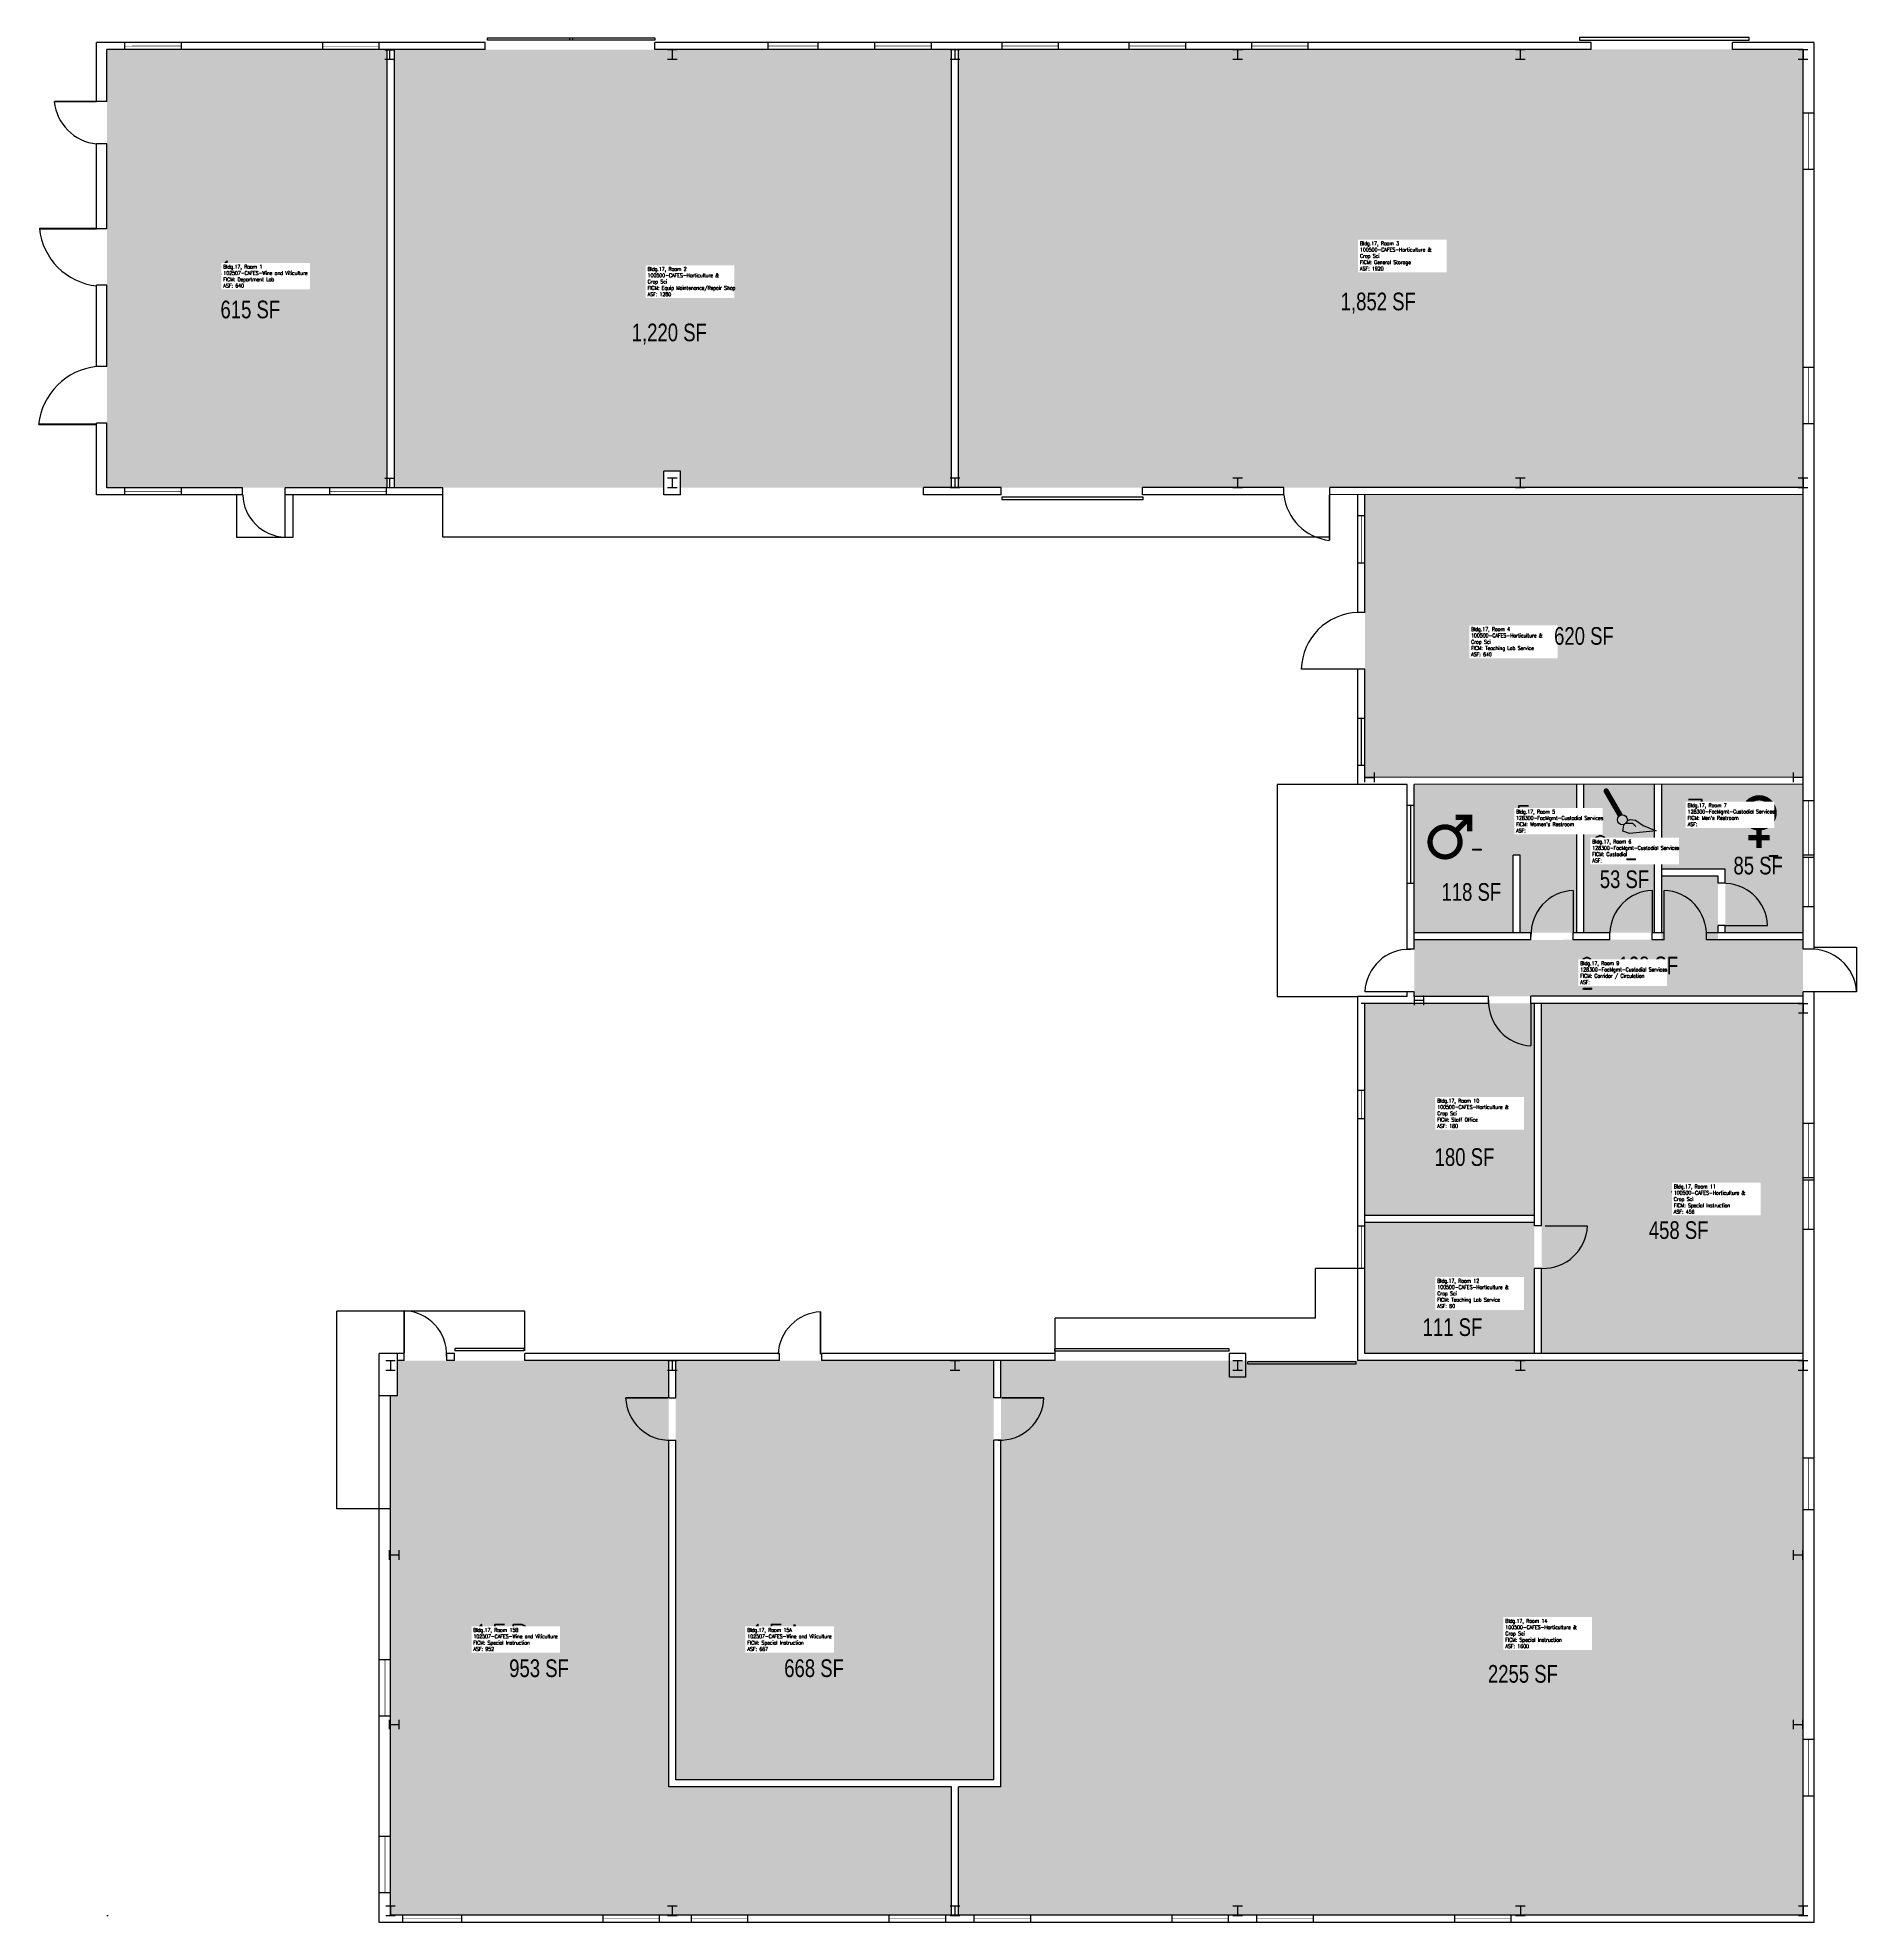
# Model space of a CAD drawing. Header units: inches. Extents: x -59 to 1486, y -6 to 1594.
import ezdxf
from ezdxf.enums import TextEntityAlignment as Align

# ---------------------------------------------------------------- set-up
doc = ezdxf.new("R2010")
doc.units = ezdxf.units.IN
doc.header["$LTSCALE"] = 50
doc.header["$MEASUREMENT"] = 0
doc.layers.get('0').update_dxf_attribs({"linetype": 'CONTINUOUS'})
for name, color, linetype in [('A-COLS', 5, 'CONTINUOUS'), ('A-DOOR', 2, 'CONTINUOUS'), ('A-FLOR', 3, 'CONTINUOUS'), ('A-GLAZ', 1, 'CONTINUOUS'), ('A-GLAZ-SILL', 2, 'CONTINUOUS'), ('A-IDEN-ICON', 4, 'CONTINUOUS'), ('A-IDEN-RNUM', 7, 'CONTINUOUS'), ('A-IDEN-SNUM', 4, 'CONTINUOUS'), ('A-IDEN-VNUM', 4, 'CONTINUOUS'), ('A-SITE', 3, 'CONTINUOUS'), ('A-WALL', 5, 'CONTINUOUS'), ('AREA-TEXT', 3, 'CONTINUOUS'), ('Rooms-Category-Color', 7, 'CONTINUOUS'), ('Rooms-College-Color', 7, 'CONTINUOUS'), ('Rooms-Department-Color', 7, 'CONTINUOUS'), ('Rooms-Division-Color', 7, 'CONTINUOUS'), ('Rooms-Information', 7, 'CONTINUOUS')]:
    doc.layers.add(name, color=color, linetype=linetype)
doc.styles.add('AREA', font='arial.ttf', dxfattribs={"width": 0.75, "height": 24})
doc.styles.add('ROOMSNUMBER', font='txt.shx', dxfattribs={"height": 0.03})
doc.styles.add('ROOMVNUMBER', font='simplex.shx', dxfattribs={"width": 0.85})

# ---------------------------------------------------------------- blocks, each defined once
blk = doc.blocks.new('COL1')
for p, q in [((-0.5, 0.5), (0.5, 0.5)), ((0, 0.5), (0, -0.5)), ((-0.5, -0.5), (0.5, -0.5))]:
    blk.add_line(p, q)
blk = doc.blocks.new('CPMEN')
at = {"color": 0, "linetype": 'ByBlock', "const_width": 0.015}
for points in [[(0.055, 0.01), (0.055, 0.05), (0.015, 0.05)], [(0.0151, 0.0101), (0.055, 0.05)]]:
    blk.add_lwpolyline(points, dxfattribs=at)
blk.add_lwpolyline([(-0.0575, -0.02, 1), (0.0275, -0.02, 1)], format="xyb", close=True, dxfattribs=at)
blk = doc.blocks.new('CPWOMEN')
at = {"color": 0, "linetype": 'ByBlock', "const_width": 0.015}
blk.add_lwpolyline([(-0.0375, 0, 1), (0.0475, 0, 1)], format="xyb", close=True, dxfattribs=at)
for points in [[(0.005, -0.04), (0.005, -0.1)], [(-0.025, -0.07), (0.035, -0.07)]]:
    blk.add_lwpolyline(points, dxfattribs=at)
blk = doc.blocks.new('CPCUST')
at = {"color": 0, "linetype": 'ByBlock'}
for p, q in [((0.0171, -0.0639), (0.02, -0.0466)), ((0.0262, -0.0408), (0.0446, -0.0406)), ((0.0297, -0.0341), (0.0376, -0.0302)), ((0.0376, -0.0302), (0.0533, -0.0324)), ((0.0446, -0.0406), (0.0543, -0.0505)), ((0.0533, -0.0324), (0.0745, -0.0479)), ((0.0745, -0.0479), (0.1117, -0.0625)), ((0.0358, -0.0705), (0.0171, -0.0639)), ((0.1117, -0.0625), (0.0358, -0.0705))]:
    blk.add_line(p, q, dxfattribs=at)
at = {"color": 0, "linetype": 'ByBlock', "const_width": 0.0075}
blk.add_lwpolyline([(-0.0332, 0.0481, 1), (-0.0268, 0.0519, 1)], format="xyb", close=True, dxfattribs=at)
at = {"color": 0, "linetype": 'ByBlock', "const_width": 0.015}
blk.add_lwpolyline([(-0.03, 0.05), (0.01, -0.0193)], dxfattribs=at)
at = {"color": 0, "linetype": 'ByBlock'}
blk.add_circle((0.0158, -0.0313), 0.0141, dxfattribs=at)

msp = doc.modelspace()

# ---------------------------------------------------------------- hatches: boundary and pattern name
at = {"layer": 'Rooms-Category-Color', "true_color": 0xe3c5e1}
for points in [[(717, 1584.3), (700, 1584.3), (652, 1584.3), (604, 1584.3), (561.3, 1584.3), (321.3, 1584.2), (244.1, 1584.2), (244.1, 1212.2), (473, 1212.2), (473, 1226.3), (487, 1226.3), (487, 1212.2), (717, 1212.3)], [(1440, 1482.4), (1440, 1530.4), (1440, 1584.4), (1020, 1584.3), (1020, 1584.4), (972, 1584.3), (916, 1584.3), (868, 1584.3), (808, 1584.3), (808, 1584.3), (760, 1584.3), (723, 1584.3), (723, 1212.3), (1440, 1212.4), (1440, 1266.4), (1440, 1314.4)]]:
    msp.add_hatch(color=254, dxfattribs=at).paths.add_polyline_path(points)
at = {"layer": 'Rooms-Category-Color', "true_color": 0xe3f498}
for points in [[(238.1, 1584.2), (231.3, 1584.2), (231.3, 1584.2), (183.3, 1584.2), (63.3, 1584.2), (15.3, 1584.2), (0, 1584.2), (0, 1212.2), (15.3, 1212.2), (63.3, 1212.2), (103.3, 1212.2), (189.3, 1212.2), (238.1, 1212.2)], [(1068, 1016.3), (1068, 976.3), (1068, 966.3), (1440, 966.4), (1440, 1206.4), (1068, 1206.3), (1068, 1188.3), (1068, 1148.3)], [(1440, 672.3), (1440, 774.4), (1218, 774.4), (1218, 477.1), (1440, 477.1), (1440, 582.3), (1440, 624.3), (1440, 626.4)], [(1212, 588.4), (1068, 588.3), (1068, 477.1), (1212, 477.1)], [(477, 471.1), (246.8, 471.1), (246.8, 441.1), (240.8, 441.1), (240.8, 0.1), (717, 0.1), (717, 109.1), (477, 109.1)], [(753, 115.1), (483, 115.1), (483, 471.1), (753, 471.1)], [(723, 0.1), (723, 109.1), (759, 109.1), (759, 471.1), (1062, 471.1), (1440, 471.1), (1440, 0.1)]]:
    msp.add_hatch(color=61, dxfattribs=at).paths.add_polyline_path(points)
at = {"layer": 'Rooms-Category-Color', "true_color": 0xadadad}
for points in [[(1248, 960.4), (1110, 960.3), (1110, 834.3), (1194, 834.3), (1194, 900.3), (1200, 900.3), (1200, 834.3), (1248, 834.4)], [(1312, 834.4), (1314, 834.4), (1314, 960.4), (1254, 960.4), (1254, 834.4), (1276, 834.4)], [(1440, 946.3), (1440, 960.4), (1320, 960.4), (1320, 888.4), (1374, 888.4), (1374, 834.4), (1440, 834.4), (1440, 856.3), (1440, 898.3), (1440, 900.3)], [(1440, 828.4), (1367.7, 828.4), (1368, 882.4), (1320, 882.4), (1319.7, 828.4), (1110, 828.3), (1110, 780.3), (1440, 780.4)]]:
    msp.add_hatch(color=253, dxfattribs=at).paths.add_polyline_path(points)
at = {"layer": 'Rooms-Category-Color', "true_color": 0xfa9ba3}
msp.add_hatch(color=241, dxfattribs=at).paths.add_polyline_path([(1212, 774.4), (1068, 774.3), (1068, 594.3), (1212, 594.4)])
at = {"layer": 'Rooms-College-Color', "true_color": 0xe3c5e1}
for points in [[(717, 1584.3), (700, 1584.3), (652, 1584.3), (604, 1584.3), (561.3, 1584.3), (321.3, 1584.2), (244.1, 1584.2), (244.1, 1212.2), (473, 1212.2), (473, 1226.3), (487, 1226.3), (487, 1212.2), (717, 1212.3)], [(1440, 1482.4), (1440, 1530.4), (1440, 1584.4), (1020, 1584.3), (1020, 1584.4), (972, 1584.3), (916, 1584.3), (868, 1584.3), (808, 1584.3), (808, 1584.3), (760, 1584.3), (723, 1584.3), (723, 1212.3), (1440, 1212.4), (1440, 1266.4), (1440, 1314.4)], [(238.1, 1584.2), (231.3, 1584.2), (231.3, 1584.2), (183.3, 1584.2), (63.3, 1584.2), (15.3, 1584.2), (0, 1584.2), (0, 1212.2), (15.3, 1212.2), (63.3, 1212.2), (103.3, 1212.2), (189.3, 1212.2), (238.1, 1212.2)], [(1068, 1016.3), (1068, 976.3), (1068, 966.3), (1440, 966.4), (1440, 1206.4), (1068, 1206.3), (1068, 1188.3), (1068, 1148.3)], [(1212, 774.4), (1068, 774.3), (1068, 594.3), (1212, 594.4)], [(1440, 672.3), (1440, 774.4), (1218, 774.4), (1218, 477.1), (1440, 477.1), (1440, 582.3), (1440, 624.3), (1440, 626.4)], [(1212, 588.4), (1068, 588.3), (1068, 477.1), (1212, 477.1)], [(477, 471.1), (246.8, 471.1), (246.8, 441.1), (240.8, 441.1), (240.8, 0.1), (717, 0.1), (717, 109.1), (477, 109.1)], [(753, 115.1), (483, 115.1), (483, 471.1), (753, 471.1)], [(723, 0.1), (723, 109.1), (759, 109.1), (759, 471.1), (1062, 471.1), (1440, 471.1), (1440, 0.1)]]:
    msp.add_hatch(color=254, dxfattribs=at).paths.add_polyline_path(points)
at = {"layer": 'Rooms-College-Color', "true_color": 0xadadad}
for points in [[(1248, 960.4), (1110, 960.3), (1110, 834.3), (1194, 834.3), (1194, 900.3), (1200, 900.3), (1200, 834.3), (1248, 834.4)], [(1312, 834.4), (1314, 834.4), (1314, 960.4), (1254, 960.4), (1254, 834.4), (1276, 834.4)], [(1440, 946.3), (1440, 960.4), (1320, 960.4), (1320, 888.4), (1374, 888.4), (1374, 834.4), (1440, 834.4), (1440, 856.3), (1440, 898.3), (1440, 900.3)], [(1440, 828.4), (1367.7, 828.4), (1368, 882.4), (1320, 882.4), (1319.7, 828.4), (1110, 828.3), (1110, 780.3), (1440, 780.4)]]:
    msp.add_hatch(color=253, dxfattribs=at).paths.add_polyline_path(points)
at = {"layer": 'Rooms-Department-Color', "true_color": 0xe3c5e1}
for points in [[(717, 1584.3), (700, 1584.3), (652, 1584.3), (604, 1584.3), (561.3, 1584.3), (321.3, 1584.2), (244.1, 1584.2), (244.1, 1212.2), (473, 1212.2), (473, 1226.3), (487, 1226.3), (487, 1212.2), (717, 1212.3)], [(1440, 1482.4), (1440, 1530.4), (1440, 1584.4), (1020, 1584.3), (1020, 1584.4), (972, 1584.3), (916, 1584.3), (868, 1584.3), (808, 1584.3), (808, 1584.3), (760, 1584.3), (723, 1584.3), (723, 1212.3), (1440, 1212.4), (1440, 1266.4), (1440, 1314.4)], [(238.1, 1584.2), (231.3, 1584.2), (231.3, 1584.2), (183.3, 1584.2), (63.3, 1584.2), (15.3, 1584.2), (0, 1584.2), (0, 1212.2), (15.3, 1212.2), (63.3, 1212.2), (103.3, 1212.2), (189.3, 1212.2), (238.1, 1212.2)], [(1068, 1016.3), (1068, 976.3), (1068, 966.3), (1440, 966.4), (1440, 1206.4), (1068, 1206.3), (1068, 1188.3), (1068, 1148.3)], [(1212, 774.4), (1068, 774.3), (1068, 594.3), (1212, 594.4)], [(1440, 672.3), (1440, 774.4), (1218, 774.4), (1218, 477.1), (1440, 477.1), (1440, 582.3), (1440, 624.3), (1440, 626.4)], [(1212, 588.4), (1068, 588.3), (1068, 477.1), (1212, 477.1)], [(477, 471.1), (246.8, 471.1), (246.8, 441.1), (240.8, 441.1), (240.8, 0.1), (717, 0.1), (717, 109.1), (477, 109.1)], [(753, 115.1), (483, 115.1), (483, 471.1), (753, 471.1)], [(723, 0.1), (723, 109.1), (759, 109.1), (759, 471.1), (1062, 471.1), (1440, 471.1), (1440, 0.1)]]:
    msp.add_hatch(color=254, dxfattribs=at).paths.add_polyline_path(points)
at = {"layer": 'Rooms-Department-Color', "true_color": 0xacacac}
for points in [[(1248, 960.4), (1110, 960.3), (1110, 834.3), (1194, 834.3), (1194, 900.3), (1200, 900.3), (1200, 834.3), (1248, 834.4)], [(1312, 834.4), (1314, 834.4), (1314, 960.4), (1254, 960.4), (1254, 834.4), (1276, 834.4)], [(1440, 946.3), (1440, 960.4), (1320, 960.4), (1320, 888.4), (1374, 888.4), (1374, 834.4), (1440, 834.4), (1440, 856.3), (1440, 898.3), (1440, 900.3)], [(1440, 828.4), (1367.7, 828.4), (1368, 882.4), (1320, 882.4), (1319.7, 828.4), (1110, 828.3), (1110, 780.3), (1440, 780.4)]]:
    msp.add_hatch(color=253, dxfattribs=at).paths.add_polyline_path(points)
at = {"layer": 'Rooms-Division-Color', "true_color": 0xe3c5e1}
for points in [[(717, 1584.3), (700, 1584.3), (652, 1584.3), (604, 1584.3), (561.3, 1584.3), (321.3, 1584.2), (244.1, 1584.2), (244.1, 1212.2), (473, 1212.2), (473, 1226.3), (487, 1226.3), (487, 1212.2), (717, 1212.3)], [(1440, 1482.4), (1440, 1530.4), (1440, 1584.4), (1020, 1584.3), (1020, 1584.4), (972, 1584.3), (916, 1584.3), (868, 1584.3), (808, 1584.3), (808, 1584.3), (760, 1584.3), (723, 1584.3), (723, 1212.3), (1440, 1212.4), (1440, 1266.4), (1440, 1314.4)], [(238.1, 1584.2), (231.3, 1584.2), (231.3, 1584.2), (183.3, 1584.2), (63.3, 1584.2), (15.3, 1584.2), (0, 1584.2), (0, 1212.2), (15.3, 1212.2), (63.3, 1212.2), (103.3, 1212.2), (189.3, 1212.2), (238.1, 1212.2)], [(1068, 1016.3), (1068, 976.3), (1068, 966.3), (1440, 966.4), (1440, 1206.4), (1068, 1206.3), (1068, 1188.3), (1068, 1148.3)], [(1212, 774.4), (1068, 774.3), (1068, 594.3), (1212, 594.4)], [(1440, 672.3), (1440, 774.4), (1218, 774.4), (1218, 477.1), (1440, 477.1), (1440, 582.3), (1440, 624.3), (1440, 626.4)], [(1212, 588.4), (1068, 588.3), (1068, 477.1), (1212, 477.1)], [(477, 471.1), (246.8, 471.1), (246.8, 441.1), (240.8, 441.1), (240.8, 0.1), (717, 0.1), (717, 109.1), (477, 109.1)], [(753, 115.1), (483, 115.1), (483, 471.1), (753, 471.1)], [(723, 0.1), (723, 109.1), (759, 109.1), (759, 471.1), (1062, 471.1), (1440, 471.1), (1440, 0.1)]]:
    msp.add_hatch(color=254, dxfattribs=at).paths.add_polyline_path(points)
at = {"layer": 'Rooms-Division-Color', "true_color": 0xadadad}
for points in [[(1248, 960.4), (1110, 960.3), (1110, 834.3), (1194, 834.3), (1194, 900.3), (1200, 900.3), (1200, 834.3), (1248, 834.4)], [(1312, 834.4), (1314, 834.4), (1314, 960.4), (1254, 960.4), (1254, 834.4), (1276, 834.4)], [(1440, 946.3), (1440, 960.4), (1320, 960.4), (1320, 888.4), (1374, 888.4), (1374, 834.4), (1440, 834.4), (1440, 856.3), (1440, 898.3), (1440, 900.3)], [(1440, 828.4), (1367.7, 828.4), (1368, 882.4), (1320, 882.4), (1319.7, 828.4), (1110, 828.3), (1110, 780.3), (1440, 780.4)]]:
    msp.add_hatch(color=253, dxfattribs=at).paths.add_polyline_path(points)

# ---------------------------------------------------------------- linework, layer by layer
at = {"layer": 'A-DOOR'}
for p, q in [((323.2, 1592.2), (323.2, 1594.2)), ((323.2, 1594.2), (395.2, 1594.2)), ((395.2, 1592.2), (323.2, 1592.2)), ((393.2, 1592.2), (393.2, 1594.3)), ((393.2, 1594.3), (465.2, 1594.3)), ((465.2, 1592.2), (393.2, 1592.2)), ((395.2, 1594.2), (395.2, 1592.2)), ((465.2, 1594.3), (465.2, 1592.2)), ((1394.2, 1594.4), (1250.2, 1594.4)), ((1250.2, 1594.4), (1250.2, 1592.4)), ((1250.2, 1592.4), (1394.2, 1592.4)), ((1394.2, 1592.4), (1394.2, 1594.4)), ((759.9, 1204.3), (759.9, 1202.3)), ((879.9, 1204.3), (759.9, 1204.3)), ((759.9, 1202.3), (879.9, 1202.3)), ((879.9, 1202.3), (879.9, 1204.3)), ((354.1, 481.5), (295.3, 481.5)), ((295.3, 481.5), (295.3, 479.5)), ((354.1, 481.5), (354.1, 479.5)), ((804.8, 479.1), (804.8, 481.2)), ((952.8, 481.2), (804.8, 481.2)), ((952.8, 479.1), (952.8, 481.2)), ((354.1, 479.5), (295.3, 479.5)), ((952.8, 479.1), (804.8, 479.1)), ((968.8, 468.1), (968.8, 470.1)), ((1060.6, 470.1), (968.8, 470.1)), ((1060.6, 468.1), (968.8, 468.1)), ((1060.6, 468.1), (1060.6, 470.1))]:
    msp.add_line(p, q, dxfattribs=at)
for points, const_width in [([(-8.7, 1540.2), (-44.7, 1540.2)], 1.2), ([(-8.7, 1432.2), (-57.3, 1432.2)], 1.62), ([(-8.7, 1266), (-57.9, 1266)], 1.64), ([(151.3, 1206.2), (151.3, 1170.2)], 1.2), ([(1038, 1206.3), (1038, 1167.6)], 1.29), ([(1062, 1058.3), (1014, 1058.3)], 1.2), ([(1245, 834.4), (1245, 870.4)], 1.2), ([(1312, 834.4), (1312, 870.4)], 1.2), ([(1322, 834.4), (1322, 870.4)], 1.2), ([(1374, 840.4), (1410, 840.4)], 1.2), ([(1104, 784.3), (1068, 784.3)], 1.2), ([(1449.5, 784.3), (1485.5, 784.3)], 1.2), ([(1209, 774.3), (1209, 738.3)], 1.2), ([(1221, 585.4), (1257, 585.4)], 1.2), ([(252.5, 477.5), (252.5, 513.5)], 1.2), ([(605.9, 476.5), (605.9, 512.5)], 1.2), ([(476.4, 439.5), (440.4, 439.5)], 1.2), ([(759.6, 439.5), (795.6, 439.5)], 1.2)]:
    msp.add_lwpolyline(points, dxfattribs=dict(at, const_width=const_width))
for centre, radius, start, end in [((-4.4, 1544.5), 40.6, 186.1585, 263.8415), ((-2.8, 1438.1), 54.8, 186.1585, 263.8415), ((-2.8, 1260.1), 55.4, 96.1585, 173.8415), ((152.8, 1207.7), 37.5, 182.2895, 267.6828), ((1042.7, 1211), 43.7, 186.1585, 263.8415), ((1063.5, 1056.8), 49.5, 91.7435, 178.2565), ((1246.5, 832.8), 37.5, 92.2983, 182.2822), ((1313.5, 832.9), 37.5, 92.2983, 177.7017), ((1320.5, 832.9), 37.5, 357.7178, 87.7017), ((1372.5, 838.9), 37.5, 2.2983, 92.2822), ((1105.5, 782.8), 37.5, 87.7178, 177.7017), ((1447.1, 782), 38.4, 3.5429, 93.5425), ((1210.5, 775.9), 37.5, 177.7178, 267.7017), ((1219.5, 586.9), 37.5, 267.7178, 357.7017), ((251, 476), 37.5, 357.7178, 87.7017), ((607.4, 475), 37.5, 92.2983, 177.7017), ((477.9, 441), 37.5, 182.2983, 272.2822), ((758.1, 441), 37.5, 267.7178, 357.7017)]:
    msp.add_arc(centre, radius, start, end, dxfattribs=at)
at = {"layer": 'A-FLOR'}
for p, q in [((110.2, 1206.2), (110.2, 1170.2)), ((158.2, 1170.2), (158.2, 1206.2)), ((285.3, 1170.2), (285.3, 1206.2)), ((1038.3, 1170.3), (1038.3, 1206.3)), ((110.2, 1170.2), (158.2, 1170.2)), ((1038.3, 1170.3), (285.3, 1170.2)), ((1026, 507.1), (1026, 549.3)), ((1062, 549.3), (1026, 549.3)), ((195.3, 345.1), (195.3, 513.1)), ((355, 513.1), (195.3, 513.1)), ((355, 479.5), (355, 513.1)), ((1026, 507.1), (805, 507.1)), ((805, 477.1), (805, 507.1)), ((231.3, 345.1), (195.3, 345.1))]:
    msp.add_line(p, q, dxfattribs=at)
at = {"layer": 'A-GLAZ'}
for points, const_width in [([(15.3, 1587.2), (63.3, 1587.3)], 0.48), ([(183.3, 1587.2), (231.3, 1587.2)], 0.48), ([(561.3, 1587.3), (604, 1587.3)], 0.48), ([(652, 1587.3), (700, 1587.3)], 0.48), ([(760, 1587.3), (808, 1587.3)], 0.48), ([(868, 1587.3), (916, 1587.3)], 0.48), ([(972, 1587.3), (1020, 1587.3)], 0.48), ([(1444.7, 1530.4), (1444.7, 1482.4)], 0.48), ([(1444.8, 1314.4), (1444.8, 1266.4)], 0.48), ([(15.3, 1209.2), (63.3, 1209.2)], 0.48), ([(189.3, 1209.2), (237.3, 1209.2)], 0.48), ([(1065, 1188.3), (1065, 1148.3)], 0.48), ([(1065, 1016.3), (1065, 976.3)], 1.2), ([(1444.7, 946.3), (1444.8, 900.3)], 0.48), ([(1107, 942.3), (1107, 876.3)], 1.2), ([(1444.8, 898.3), (1444.7, 856.3)], 0.48), ([(1065, 700.3), (1065, 676.3)], 0.48), ([(1444.7, 672.3), (1444.7, 626.4)], 0.48), ([(1444.7, 624.3), (1444.7, 582.3)], 0.48), ([(1065, 585.3), (1065, 549.3)], 0.48), ([(1444.7, 344.3), (1444.7, 388.3)], 0.48), ([(236.1, 217.1), (236.1, 169.1)], 0.48), ([(1444.7, 149.3), (1444.7, 101.3)], 0.48), ([(236.1, 19.1), (236.1, 67.1)], 0.48), ([(301.3, -2.9), (251.3, -2.9)], 0.48), ([(469.3, -2.9), (421.3, -2.9)], 0.48), ([(544.3, -2.9), (496.3, -2.9)], 0.48), ([(712.3, -2.9), (664.3, -2.9)], 0.48), ([(784.3, -2.9), (736.3, -2.9)], 0.48), ([(952.3, -2.9), (904.3, -2.9)], 0.48), ([(1024.3, -2.9), (976.3, -2.9)], 0.48), ([(1192.3, -2.9), (1144.3, -2.9)], 0.48)]:
    msp.add_lwpolyline(points, dxfattribs=dict(at, const_width=const_width))
at = {"layer": 'A-GLAZ-SILL'}
for p, q in [((63.3, 1590.2), (15.3, 1590.2)), ((231.3, 1590.2), (183.3, 1590.2)), ((604, 1590.3), (561.3, 1590.3)), ((604, 1584.3), (561.3, 1584.3)), ((700, 1590.3), (652, 1590.3)), ((700, 1584.3), (652, 1584.3)), ((808, 1590.3), (760, 1590.3)), ((808, 1584.3), (760, 1584.3)), ((916, 1590.3), (868, 1590.3)), ((916, 1584.3), (868, 1584.3)), ((1020, 1590.3), (972, 1590.3)), ((1020, 1584.4), (972, 1584.3)), ((63.3, 1584.2), (15.3, 1584.2)), ((231.3, 1584.2), (183.3, 1584.2)), ((1440, 1482.4), (1440, 1530.4)), ((1449.5, 1482.4), (1449.5, 1530.4)), ((1449.5, 1504.4), (1449.5, 1504.4)), ((1440, 1266.4), (1440, 1314.4)), ((1449.5, 1266.4), (1449.5, 1314.4)), ((63.3, 1212.2), (15.3, 1212.2)), ((63.3, 1206.2), (15.3, 1206.2)), ((237.3, 1212.2), (189.3, 1212.2)), ((237.3, 1206.2), (189.3, 1206.2)), ((1062, 1148.3), (1062, 1188.3)), ((1068, 1148.3), (1068, 1188.3)), ((1062, 976.3), (1062, 1016.3)), ((1068, 976.3), (1068, 1016.3)), ((1440, 900.3), (1440, 946.3)), ((1449.5, 900.3), (1449.5, 946.3)), ((1104, 876.3), (1104, 942.3)), ((1110, 876.3), (1110, 942.3)), ((1440, 856.3), (1440, 898.3)), ((1449.5, 856.3), (1449.5, 898.3)), ((1062, 676.3), (1062, 700.3)), ((1068, 676.3), (1068, 700.3)), ((1440, 626.4), (1440, 672.3)), ((1449.5, 626.4), (1449.5, 672.3)), ((1440, 582.3), (1440, 624.3)), ((1449.5, 582.3), (1449.5, 624.3)), ((1062, 549.3), (1062, 585.3)), ((1068, 549.3), (1068, 585.3)), ((1440, 344.3), (1440, 388.3)), ((1449.5, 344.3), (1449.5, 388.3)), ((231.3, 169.1), (231.3, 217.1)), ((240.8, 169.1), (240.8, 217.1)), ((1440, 101.3), (1440, 149.3)), ((1449.5, 101.3), (1449.5, 149.3)), ((231.3, 19.1), (231.3, 67.1)), ((240.8, 19.1), (240.8, 67.1)), ((301.3, 0.1), (251.3, 0.1)), ((469.3, 0.1), (421.3, 0.1)), ((544.3, 0.1), (496.3, 0.1)), ((712.3, 0.1), (664.3, 0.1)), ((784.3, 0.1), (736.3, 0.1)), ((952.3, 0.1), (904.3, 0.1)), ((1024.3, 0.1), (976.3, 0.1)), ((1192.3, 0.1), (1144.3, 0.1)), ((301.3, -5.9), (251.3, -5.9)), ((469.3, -5.9), (421.3, -5.9)), ((544.3, -5.9), (496.3, -5.9)), ((712.3, -5.9), (664.3, -5.9)), ((784.3, -5.9), (736.3, -5.9)), ((952.3, -5.9), (904.3, -5.9)), ((1024.3, -5.9), (976.3, -5.9)), ((1192.3, -5.9), (1144.3, -5.9))]:
    msp.add_line(p, q, dxfattribs=at)
at = {"layer": 'A-SITE'}
for p, q in [((1062, 960.3), (993.5, 960.3)), ((993.5, 960.3), (993.5, 780.3)), ((1449.5, 822.1), (1485.5, 822.1)), ((1485.5, 822.1), (1485.5, 784.3)), ((1485.5, 784.3), (1449.5, 784.3)), ((993.5, 780.3), (1062, 780.3))]:
    msp.add_line(p, q, dxfattribs=at)
at = {"layer": 'A-WALL'}
for p, q in [((-8.7, 1540.2), (-8.7, 1590.2)), ((15.3, 1590.2), (-8.7, 1590.2)), ((-8.7, 1590.1), (-8.7, 1590.2)), ((15.3, 1584.2), (15.3, 1590.2)), ((63.3, 1584.4), (63.3, 1590.2)), ((183.3, 1590.2), (63.3, 1590.2)), ((183.3, 1584.2), (183.3, 1590.2)), ((231.3, 1584.2), (231.3, 1590.2)), ((321.3, 1590.2), (231.3, 1590.2)), ((321.3, 1584.2), (231.3, 1584.2)), ((321.3, 1584.2), (321.3, 1590.2)), ((561.3, 1590.3), (465.3, 1590.2)), ((465.3, 1584.2), (465.3, 1590.2)), ((561.3, 1584.3), (465.3, 1584.2)), ((561.3, 1584.3), (561.3, 1590.3)), ((604, 1584.3), (604, 1590.3)), ((652, 1590.3), (604, 1590.3)), ((652, 1584.3), (604, 1584.3)), ((652, 1584.3), (652, 1590.3)), ((700, 1584.3), (700, 1590.3)), ((760, 1590.3), (700, 1590.3)), ((760, 1584.3), (700, 1584.3)), ((717, 1212.3), (717, 1584.3)), ((723, 1212.3), (723, 1584.3)), ((760, 1584.3), (760, 1590.3)), ((808, 1584.3), (808, 1590.3)), ((868, 1590.3), (808, 1590.3)), ((868, 1584.3), (808, 1584.3)), ((868, 1584.3), (868, 1590.3)), ((916, 1584.3), (916, 1590.3)), ((972, 1590.3), (916, 1590.3)), ((972, 1584.3), (916, 1584.3)), ((972, 1584.3), (972, 1590.3)), ((1260, 1590.4), (1020, 1590.3)), ((1020, 1584.3), (1020, 1590.3)), ((1260, 1584.4), (1020, 1584.3)), ((1260, 1584.4), (1260, 1590.4)), ((1449.5, 1590.4), (1380, 1590.4)), ((1380, 1584.4), (1380, 1590.4)), ((1440, 1584.4), (1380, 1584.4)), ((1440, 1530.4), (1440, 1584.4)), ((1449.5, 1530.4), (1449.5, 1590.1)), ((15.3, 1584.2), (0, 1584.2)), ((0, 1540.2), (0, 1584.2)), ((15.3, 1584.2), (0, 1584.2)), ((183.3, 1584.2), (63.3, 1584.2)), ((238.1, 1212.2), (238.1, 1584.1)), ((244.1, 1212.2), (244.1, 1584.1)), ((0, 1540.2), (-8.7, 1540.2)), ((1449.5, 1540.4), (1449.5, 1540.4)), ((1449.5, 1530.4), (1440, 1530.4)), ((0, 1504.2), (-8.7, 1504.2)), ((-8.7, 1432.2), (-8.7, 1504.2)), ((0, 1432.2), (0, 1504.2)), ((1449.5, 1482.4), (1440, 1482.4)), ((1440, 1314.4), (1440, 1482.4)), ((1449.5, 1314.4), (1449.5, 1482.4)), ((0, 1432.2), (-8.7, 1432.2)), ((1449.5, 1432.4), (1449.5, 1432.4)), ((0, 1384.2), (-8.7, 1384.2)), ((-8.7, 1315.2), (-8.7, 1384.2)), ((0, 1315.2), (0, 1384.2)), ((1449.5, 1384.4), (1449.5, 1384.4)), ((0, 1315.2), (-8.7, 1315.2)), ((1449.5, 1314.4), (1440, 1314.4)), ((-8.7, 1206.2), (-8.7, 1267.2)), ((0, 1267.2), (-8.7, 1267.2)), ((0, 1212.2), (0, 1267.2)), ((1449.5, 1266.4), (1440, 1266.4)), ((1440, 946.3), (1440, 1266.4)), ((1449.5, 946.3), (1449.5, 1266.4)), ((473, 1206.2), (473, 1226.3)), ((487, 1226.3), (473, 1226.3)), ((487, 1206.3), (487, 1226.3)), ((15.3, 1206.2), (-8.7, 1206.2)), ((15.3, 1212.2), (0, 1212.2)), ((15.3, 1206.2), (15.3, 1212.2)), ((63.3, 1206.2), (63.3, 1212.2)), ((115.3, 1212.2), (63.3, 1212.2)), ((115.3, 1206.2), (63.3, 1206.2)), ((115.3, 1206.2), (115.3, 1212.2)), ((151.3, 1206.2), (151.3, 1212.2)), ((189.3, 1212.2), (151.3, 1212.2)), ((189.3, 1206.2), (151.3, 1206.2)), ((189.3, 1206.2), (189.3, 1212.2)), ((237.3, 1206.2), (237.3, 1212.2)), ((238.1, 1212.2), (237.3, 1212.2)), ((285.3, 1206.2), (237.3, 1206.2)), ((285.3, 1212.2), (244.1, 1212.2)), ((285.3, 1206.2), (285.3, 1212.2)), ((487, 1206.3), (473, 1206.2)), ((693.3, 1206.3), (693.3, 1212.3)), ((759.3, 1212.3), (693.3, 1212.3)), ((759.3, 1206.3), (693.3, 1206.3)), ((759.3, 1206.3), (759.3, 1212.3)), ((879.3, 1206.3), (879.3, 1212.3)), ((999.3, 1212.3), (879.3, 1212.3)), ((999.3, 1206.3), (879.3, 1206.3)), ((999.3, 1206.3), (999.3, 1212.3)), ((1440, 1212.4), (1038.3, 1212.3)), ((1038.3, 1206.3), (1038.3, 1212.3)), ((1440, 1206.4), (1038.3, 1206.3)), ((1062, 1188.3), (1062, 1206.3)), ((1068, 1188.3), (1068, 1206.3)), ((1068, 1188.3), (1062, 1188.3)), ((1068, 1148.3), (1062, 1148.3)), ((1062, 1106.3), (1062, 1148.3)), ((1068, 1106.3), (1068, 1148.3)), ((1068, 1106.3), (1062, 1106.3)), ((1068, 1058.3), (1062, 1058.3)), ((1062, 1016.3), (1062, 1058.3)), ((1068, 1016.3), (1068, 1058.3)), ((1068, 1016.3), (1062, 1016.3)), ((1068, 976.3), (1062, 976.3)), ((1062, 960.3), (1062, 976.3)), ((1068, 966.3), (1068, 976.3)), ((1104, 960.3), (1062, 960.3)), ((1440, 966.4), (1068, 966.3)), ((1104, 942.3), (1104, 960.3)), ((1440, 960.4), (1110, 960.3)), ((1110, 942.3), (1110, 960.3)), ((1248, 834.3), (1248, 960.4)), ((1254, 834.3), (1254, 960.4)), ((1314, 834.3), (1314, 960.4)), ((1320, 834.3), (1320, 960.4)), ((1449.5, 946.3), (1440, 946.3)), ((1110, 942.3), (1104, 942.3)), ((1194, 834.3), (1194, 900.3)), ((1200, 900.3), (1194, 900.3)), ((1200, 834.3), (1200, 900.3)), ((1449.6, 900.3), (1440, 900.3)), ((1440, 898.3), (1440, 900.3)), ((1449.6, 898.3), (1440, 898.3)), ((1449.6, 898.3), (1449.6, 900.3)), ((1374, 888.4), (1320, 888.4)), ((1368, 882.4), (1320, 882.4)), ((1368, 876.4), (1368, 882.4)), ((1374, 876.4), (1374, 888.4)), ((1104, 820.3), (1104, 876.3)), ((1110, 876.3), (1104, 876.3)), ((1110, 820.3), (1110, 876.3)), ((1374, 876.4), (1368, 876.4)), ((1449.5, 856.3), (1440, 856.3)), ((1440, 820.3), (1440, 856.3)), ((1449.5, 820.3), (1449.5, 856.3)), ((1209, 834.4), (1110, 834.3)), ((1209, 828.4), (1209, 834.4)), ((1245, 828.4), (1245, 834.4)), ((1276, 834.4), (1245, 834.4)), ((1276, 828.4), (1276, 834.4)), ((1312, 828.4), (1312, 834.4)), ((1322, 834.4), (1312, 834.4)), ((1322, 828.4), (1322, 834.4)), ((1440.1, 834.4), (1358, 834.4)), ((1358, 828.4), (1358, 834.4)), ((1368, 834.3), (1368, 840.4)), ((1374, 840.4), (1368, 840.4)), ((1374, 834.3), (1374, 840.4)), ((1110, 820.3), (1104, 820.3)), ((1209, 828.4), (1110, 828.3)), ((1276, 828.4), (1245, 828.4)), ((1322, 828.4), (1312, 828.4)), ((1440.1, 828.4), (1358, 828.4)), ((1449.5, 820.3), (1440, 820.3)), ((1104, 780.3), (1104, 784.3)), ((1110, 784.3), (1104, 784.3)), ((1110, 780.3), (1110, 784.3)), ((1449.5, 784.3), (1440, 784.3)), ((1440, 672.3), (1440, 784.3)), ((1449.5, 672.3), (1449.5, 784.3)), ((1104, 780.3), (1062, 780.3)), ((1062, 700.3), (1062, 780.3)), ((1173, 774.3), (1065, 774.3)), ((1068, 700.3), (1068, 774.3)), ((1173, 780.3), (1110, 780.3)), ((1173, 774.3), (1173, 780.3)), ((1440.1, 780.4), (1209, 780.4)), ((1209, 774.4), (1209, 780.4)), ((1440.1, 774.4), (1209, 774.4)), ((1212, 585.4), (1212, 774.3)), ((1218, 585.4), (1218, 774.3)), ((1068, 700.3), (1062, 700.3)), ((1068, 676.3), (1062, 676.3)), ((1062, 585.3), (1062, 676.3)), ((1068, 585.3), (1068, 676.3)), ((1449.5, 672.3), (1440, 672.3)), ((1449.5, 626.4), (1440, 626.4)), ((1440, 624.3), (1440, 626.4)), ((1449.5, 624.3), (1440, 624.3)), ((1449.5, 624.3), (1449.5, 626.4)), ((1212, 594.4), (1068, 594.3)), ((1068, 585.3), (1062, 585.3)), ((1212, 588.4), (1068, 588.3)), ((1218, 585.4), (1212, 585.4)), ((1449.5, 582.3), (1440, 582.3)), ((1440, 388.3), (1440, 582.3)), ((1449.5, 388.3), (1449.5, 582.3)), ((1062, 471.1), (1062, 549.3)), ((1068, 549.3), (1062, 549.3)), ((1068, 477.1), (1068, 549.3)), ((1212, 477.1), (1212, 549.4)), ((1218, 549.4), (1212, 549.4)), ((1218, 477.1), (1218, 549.4)), ((252.5, 471.1), (252.5, 513.5)), ((246.8, 477.1), (231.3, 477.1)), ((231.3, 441.1), (231.3, 477.1)), ((246.8, 441.1), (246.8, 477.1)), ((252.5, 477.1), (246.8, 477.1)), ((252.5, 471.1), (246.8, 471.1)), ((288.5, 471.1), (288.5, 477.5)), ((295.1, 477.1), (288.5, 477.1)), ((295.1, 471.1), (288.5, 471.1)), ((295.1, 471.1), (295.1, 477.1)), ((355, 471.1), (355, 477.1)), ((571, 477.1), (355, 477.1)), ((571, 471.1), (355, 471.1)), ((477, 439.5), (477, 471.1)), ((483, 439.5), (483, 471.1)), ((571, 471.1), (571, 477.1)), ((805, 477.1), (607, 477.1)), ((607, 471.1), (607, 477.1)), ((805, 471.1), (607, 471.1)), ((753, 439.5), (753, 471.1)), ((759, 439.5), (759, 471.1)), ((805, 471.1), (805, 477.1)), ((953, 457.1), (953, 477.1)), ((967, 477.1), (953, 477.1)), ((967, 457.1), (967, 477.1)), ((1440, 471.1), (1062, 471.1)), ((1440, 477.1), (1068, 477.1)), ((967, 457.1), (953, 457.1)), ((246.8, 441.1), (231.3, 441.1)), ((231.3, 217.1), (231.3, 441.1)), ((240.8, 217.1), (240.8, 441.1)), ((477, 439.5), (483, 439.5)), ((759, 439.5), (753, 439.5)), ((477, 109.1), (477, 403.5)), ((477, 403.5), (483, 403.5)), ((483, 115.1), (483, 403.5)), ((753, 115.1), (753, 403.5)), ((759, 403.5), (753, 403.5)), ((759, 109.1), (759, 403.5)), ((1449.5, 388.3), (1440, 388.3)), ((240.8, 345.1), (231.3, 345.1)), ((1449.5, 344.3), (1440, 344.3)), ((1440, 149.3), (1440, 344.3)), ((1449.5, 149.3), (1449.5, 344.3)), ((240.8, 217.1), (231.3, 217.1)), ((240.8, 169.1), (231.3, 169.1)), ((231.3, 67.1), (231.3, 169.1)), ((240.8, 67.1), (240.8, 169.1)), ((1449.5, 149.3), (1440, 149.3)), ((753, 115.1), (483, 115.1)), ((717, 109.1), (477, 109.1)), ((717, 0.1), (717, 109.1)), ((723, 0.1), (723, 109.1)), ((759, 109.1), (723, 109.1)), ((1440, 0.1), (1440, 101.3)), ((1449.5, 101.3), (1440, 101.3)), ((1449.5, -5.9), (1449.5, 101.3)), ((240.8, 67.1), (231.3, 67.1)), ((231.3, -5.9), (231.3, 19.1)), ((240.8, 19.1), (231.3, 19.1)), ((240.8, 0.1), (240.8, 19.1)), ((0, 0), (1, 0)), ((0, 0), (1, 0)), ((251.3, 0.1), (240.8, 0.1)), ((251.3, -5.9), (251.3, 0.1)), ((301.3, -5.9), (301.3, 0.1)), ((421.3, 0.1), (301.3, 0.1)), ((421.3, -5.9), (421.3, 0.1)), ((469.3, -5.9), (469.3, 0.1)), ((496.3, 0.1), (469.3, 0.1)), ((496.3, -5.9), (496.3, 0.1)), ((544.3, -5.9), (544.3, 0.1)), ((664.3, 0.1), (544.3, 0.1)), ((664.3, -5.9), (664.3, 0.1)), ((712.3, -5.9), (712.3, 0.1)), ((736.3, 0.1), (712.3, 0.1)), ((736.3, -5.9), (736.3, 0.1)), ((784.3, -5.9), (784.3, 0.1)), ((904.3, 0.1), (784.3, 0.1)), ((904.3, -5.9), (904.3, 0.1)), ((952.3, -5.9), (952.3, 0.1)), ((976.3, 0.1), (952.3, 0.1)), ((976.3, -5.9), (976.3, 0.1)), ((1024.3, -5.9), (1024.3, 0.1)), ((1144.3, 0.1), (1024.3, 0.1)), ((1144.3, -5.9), (1144.3, 0.1)), ((1440, 0.1), (1192.3, 0.1)), ((1192.3, -5.9), (1192.3, 0.1)), ((251.3, -5.9), (231.5, -5.9)), ((421.3, -5.9), (301.3, -5.9)), ((496.3, -5.9), (469.3, -5.9)), ((664.3, -5.9), (544.3, -5.9)), ((736.3, -5.9), (712.3, -5.9)), ((904.3, -5.9), (784.3, -5.9)), ((976.3, -5.9), (952.3, -5.9)), ((1144.3, -5.9), (1024.3, -5.9)), ((1449.5, -5.9), (1192.3, -5.9))]:
    msp.add_line(p, q, dxfattribs=at)

# ---------------------------------------------------------------- block references
at = {"layer": 'A-COLS', "xscale": 8.122499998658895, "yscale": 8.122499998658895, "zscale": 8.122499998658895}
for p in [(480, 1580.2), (720, 1580.2), (960, 1580.3), (1200, 1580.3), (1440, 1580.3), (240, 1580.1), (240, 1216.4), (480, 1216.6), (720, 1216.6), (960, 1216.6), (1200, 1216.6), (1440, 1216.6), (1440.1, 770.3), (240.8, 467.1), (480, 467.1), (720, 467.1), (960, 467.1), (1200.1, 467.1), (1440, 467.1), (240.8, 4.1), (480, 4.1), (720, 4.1), (960, 4.1), (1200.1, 4.1), (1440.1, 4.1)]:
    msp.add_blockref('COL1', p, dxfattribs=at)
at = {"layer": 'A-COLS', "xscale": 8.12250000005588, "yscale": 8.12250000005588, "zscale": 8.12250000005588, "rotation": 90}
for p in [(1072.1, 966.3), (1436, 966.4), (1114.1, 777), (244.1, 306.1), (1435.9, 306.1), (244.1, 162.1), (1435.9, 162.1)]:
    msp.add_blockref('COL1', p, dxfattribs=at)
at = {"layer": 'A-IDEN-ICON', "xscale": 300, "yscale": 300, "zscale": 300, "rotation": 359.9999999994442}
for name, p in [('CPCUST', (1281.9, 939.7)), ('CPWOMEN', (1401.2, 936.2)), ('CPMEN', (1140.6, 917.5))]:
    msp.add_blockref(name, p, dxfattribs=at)

# ---------------------------------------------------------------- texts
at = {"layer": 'A-IDEN-RNUM', "style": 'ROOMSNUMBER', "width": 0.85}
for s, p in [('0003-00', (1070.3, 1408)), ('0001-00', (101.1, 1393.4)), ('0002-00', (465.5, 1386.1)), ('0004-00', (1166.4, 1079)), ('0005-00', (1163.2, 904.9)), ('0006-00', (1294.1, 896.7)), ('0007-00', (1414.9, 899.5)), ('0009-00', (1256.9, 786.8)), ('0010-00', (1143.2, 679.9)), ('0011-00', (1339.9, 607.1)), ('0012-00', (1143.2, 527)), ('0015-B0', (334, 235.8)), ('0015-A0', (567.5, 235.8)), ('0014-00', (1201.5, 238.2))]:
    msp.add_text(s, height=1, dxfattribs=at).set_placement(p, align=Align.MIDDLE)
at = {"layer": 'A-IDEN-SNUM', "style": 'ROOMSNUMBER', "width": 0.85}
for s, p in [('0170000300', (1070.3, 1408)), ('0170000100', (101.1, 1393.4)), ('0170000200', (465.5, 1386.1)), ('0170000400', (1166.4, 1079)), ('0170000500', (1163.2, 904.9)), ('0170000600', (1294.1, 896.7)), ('0170000700', (1414.9, 899.5)), ('0170000900', (1256.9, 786.8)), ('0170001000', (1143.2, 679.9)), ('0170001100', (1339.9, 607.1)), ('0170001200', (1143.2, 527)), ('01700015B0', (334, 235.8)), ('01700015A0', (567.5, 235.8)), ('0170001400', (1201.5, 238.2))]:
    msp.add_text(s, height=1, dxfattribs=at).set_placement(p, align=Align.MIDDLE)
at = {"layer": 'A-IDEN-VNUM', "style": 'ROOMVNUMBER', "width": 0.85}
for s, p in [('3', (1070.3, 1408)), ('1', (101.1, 1393.4)), ('2', (465.5, 1386.1)), ('4', (1165, 1080.4)), ('7', (1348.5, 936.2)), ('5', (1202.8, 930.8)), ('6', (1267.1, 905.4)), ('9', (1256.9, 802)), ('10', (1143.2, 679.9)), ('11', (1339.9, 607.1)), ('12', (1143.2, 527)), ('15B', (334, 235.8)), ('15A', (567.5, 235.8)), ('14', (1201.5, 238.2))]:
    msp.add_text(s, height=22.5, dxfattribs=at).set_placement(p, align=Align.MIDDLE)
at = {"layer": 'AREA-TEXT', "style": 'AREA', "width": 0.75}
for s, p in [('1,852 SF', (1079.4, 1370.4)), ('615 SF', (121.8, 1363.6)), ('1,220 SF', (477.5, 1344.1)), ('620 SF', (1254, 1086.4)), ('85 SF', (1401.9, 891.4)), ('53 SF', (1288.4, 879.8)), ('118 SF', (1158.4, 869)), ('128 SF', (1308.7, 806.6)), ('180 SF', (1152.6, 643.9)), ('458 SF', (1334.4, 581.9)), ('111 SF', (1142.4, 499.5)), ('953 SF', (366.9, 209.9)), ('668 SF', (600.4, 209.9)), ('2255 SF', (1202.2, 205.1))]:
    msp.add_text(s, height=15, dxfattribs=at).set_placement(p, align=Align.MIDDLE_CENTER)

# ---------------------------------------------------------------- next in the draw order: texts
at = {"layer": 'Rooms-Information', "width": 72, "attachment_point": 7, "style": 'ROOMVNUMBER', "bg_fill": 3, "box_fill_scale": 1.5, "bg_fill_color": 256, "bg_fill_true_color": 13158600, "bg_fill_transparency": 0}
for s, insert, char_height in [('Bldg.17, Room 3^M^J100500-CAFES-Horticulture & Crop Sci^M^JFICM: General Storage^M^JASF: 1920', (1063.9, 1396.7), 3.214), ('Bldg.17, Room 1^M^J102507-CAFES-Wine and Viticulture^M^JFICM: Department Lab^M^JASF: 640', (98.9, 1382.2), 3.214), ('Bldg.17, Room 2^M^J100500-CAFES-Horticulture & Crop Sci^M^JFICM: Equip Maintenance/Repair Shop^M^JASF: 1280', (459.1, 1374.9), 3.2143), ('Bldg.17, Room 4^M^J100500-CAFES-Horticulture & Crop Sci^M^JFICM: Teaching Lab Service^M^JASF: 640', (1158.2, 1069.1), 3.214), ("Bldg.17, Room 7^M^J128300-FacMgmt-Custodial Services^M^JFICM: Men's Restroom^M^JASF: ", (1342.1, 924.9), 3.214), ('Bldg.17, Room 6^M^J128300-FacMgmt-Custodial Services^M^JFICM: Custodial^M^JASF: ', (1261.1, 894.1), 3.214), ('Bldg.17, Room 9^M^J128300-FacMgmt-Custodial Services^M^JFICM: Corridor / Circulation^M^JASF: ', (1250.9, 790.8), 3.214), ('Bldg.17, Room 10^M^J100500-CAFES-Horticulture & Crop Sci^M^JFICM: Staff Office^M^JASF: 180', (1129.5, 668.7), 3.214), ('Bldg.17, Room 11^M^J100500-CAFES-Horticulture & Crop Sci^M^JFICM: Special Instruction^M^JASF: 456', (1330.3, 595.9), 3.214), ('Bldg.17, Room 12^M^J100500-CAFES-Horticulture & Crop Sci^M^JFICM: Teaching Lab Service^M^JASF: 60', (1129.5, 515.8), 3.214), ('Bldg.17, Room 15B^M^J102507-CAFES-Wine and Viticulture^M^JFICM: Special Instruction^M^JASF: 952', (311.2, 224.6), 3.214), ('Bldg.17, Room 15A^M^J102507-CAFES-Wine and Viticulture^M^JFICM: Special Instruction^M^JASF: 667', (543.8, 224.6), 3.214), ('Bldg.17, Room 14^M^J100500-CAFES-Horticulture & Crop Sci^M^JFICM: Special Instruction^M^JASF: 1600', (1187.3, 227), 3.214)]:
    msp.add_mtext(s, dxfattribs=dict(at, insert=insert, char_height=char_height))

# ---------------------------------------------------------------- next in the draw order: texts
at = {"layer": 'Rooms-Information', "insert": (1196.4, 919.5), "char_height": 3.214, "width": 72, "attachment_point": 7, "style": 'ROOMVNUMBER', "bg_fill": 3, "box_fill_scale": 1.5, "bg_fill_color": 256, "bg_fill_true_color": 13158600, "bg_fill_transparency": 0}
msp.add_mtext("Bldg.17, Room 5^M^J128300-FacMgmt-Custodial Services^M^JFICM: Women's Restroom^M^JASF: ", dxfattribs=at)

doc.saveas('drawing.dxf')
